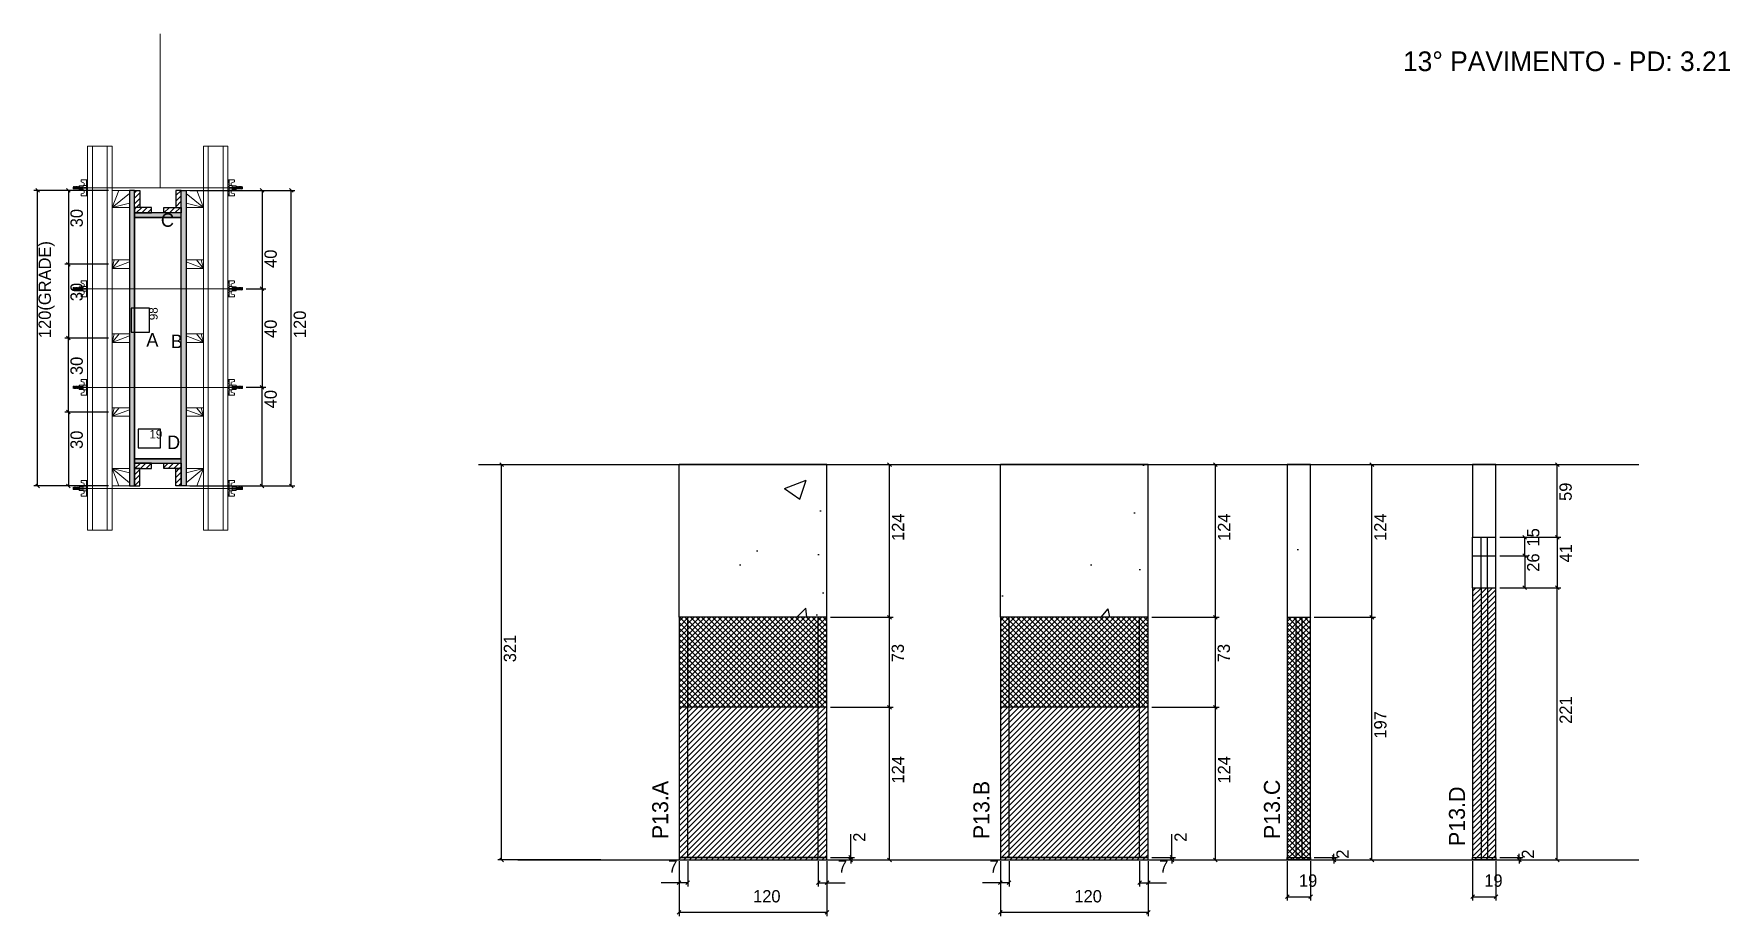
# Model space of a CAD drawing. Header units: metres. Extents: x 4483 to 5860, y 8696 to 9413.
import ezdxf

# ---------------------------------------------------------------- set-up
doc = ezdxf.new("R2010")
doc.units = ezdxf.units.M
for name, color, linetype in [('CHAPA', 7, 'Continuous'), ('COTA', 7, 'Continuous'), ('Hachura', 7, 'Continuous'), ('Madeira', 7, 'Continuous'), ('NIVEL 2° PAV.', 7, 'Continuous'), ('NOMENCLATURA', 7, 'Continuous'), ('Nível', 7, 'Continuous'), ('Painéis', 7, 'Continuous'), ('Perfil Metálico', 7, 'Continuous'), ('SARR_2.2x7', 7, 'Continuous'), ('SARRAFO', 7, 'Continuous'), ('Texto Seção', 7, 'Continuous'), ('TEXTO_GERAL', 7, 'Continuous')]:
    doc.layers.add(name, color=color, linetype=linetype)

msp = doc.modelspace()

# ---------------------------------------------------------------- texts
at = {"layer": 'COTA', "color": 241, "lineweight": 25}
for s, p in [('30', (4522.8, 9255.8)), ('120(GRADE)', (4496.9, 9165.8)), ('40', (4680.3, 9222.8)), ('30', (4522.8, 9195.8)), ('120', (4704, 9165.8)), ('40', (4680.3, 9165.9)), ('30', (4522.8, 9135.8)), ('40', (4680.3, 9108.8)), ('30', (4522.8, 9075.8))]:
    msp.add_text(s, height=10, rotation=90, dxfattribs=at).set_placement(p)
at = {"layer": 'COTA', "color": 1, "lineweight": 25}
msp.add_text('98', height=7, rotation=90, dxfattribs=at).set_placement((4583.6, 9180.4))
msp.add_text('19', height=7, dxfattribs=at).set_placement((4576.9, 9084.3))
at = {"layer": 'COTA', "color": 240, "lineweight": 25}
for s, p in [('59', (5731.7, 9033.6)), ('124', (5189.7, 9001.1)), ('124', (5454.4, 9001.1)), ('124', (5581.3, 9001.1)), ('73', (5189.5, 8902.6)), ('73', (5454.2, 8902.6)), ('221', (5731.8, 8852.6)), ('197', (5581.3, 8840.6)), ('124', (5189.7, 8804.1)), ('124', (5454.4, 8804.1)), ('2', (5158.3, 8756.8)), ('2', (5419.1, 8756.8)), ('2', (5550.6, 8743.1)), ('2', (5701.1, 8743.1))]:
    msp.add_text(s, height=10, rotation=90, dxfattribs=at).set_placement(p)
for s, p in [('7', (4998.2, 8731.7)), ('7', (5135.9, 8731.7)), ('7', (5259, 8731.7)), ('7', (5396.8, 8731.7)), ('120', (5067, 8707.6)), ('120', (5327.9, 8707.6)), ('19', (5510.2, 8720.3)), ('19', (5660.7, 8720.3))]:
    msp.add_text(s, height=10, dxfattribs=at).set_placement(p)
at = {"layer": 'NIVEL 2° PAV.', "color": 240, "lineweight": 25}
msp.add_text('321', height=10, rotation=90, dxfattribs=at).set_placement((4874.6, 8902.6))
at = {"layer": 'NOMENCLATURA', "color": 2, "lineweight": 25}
msp.add_text('13° PAVIMENTO - PD: 3.21', height=16, dxfattribs=at).set_placement((5594.7, 9382.6))
at = {"layer": 'Painéis', "color": 240, "lineweight": 25}
for s, p in [('15', (5705.4, 8996.6)), ('41', (5731.8, 8983.6)), ('26', (5705.4, 8976.1))]:
    msp.add_text(s, height=10, rotation=90, dxfattribs=at).set_placement(p)
at = {"layer": 'Texto Seção', "color": 7, "lineweight": 15}
for s, p in [('P13.A', (4998.1, 8758.9)), ('P13.B', (5258.9, 8758.9)), ('P13.C', (5494.8, 8759)), ('P13.D', (5645, 8753.4))]:
    msp.add_text(s, height=13, rotation=90, dxfattribs=at).set_placement(p)
at = {"layer": 'TEXTO_GERAL', "color": 7, "lineweight": 25}
for s, p in [('C', (4586.2, 9256.2)), ('A', (4574.4, 9158.9)), ('B', (4594.2, 9157.7)), ('D', (4591.2, 9075.7))]:
    msp.add_text(s, height=11, dxfattribs=at).set_placement(p)

# ---------------------------------------------------------------- hatches: boundary and pattern name
at = {"layer": 'COTA'}
h = msp.add_hatch(dxfattribs=at)
h.set_pattern_fill('AR-CONC')
h.paths.add_polyline_path([(5007, 9063.1), (5007, 8939.1), (5127, 8939.1), (5127, 9063.1), (5007, 9063.1)])
h = msp.add_hatch(dxfattribs=at)
h.set_pattern_fill('AR-CONC')
h.paths.add_polyline_path([(5267.9, 9063.1), (5267.9, 8939.1), (5387.9, 8939.1), (5387.9, 9063.1), (5267.9, 9063.1)])
h = msp.add_hatch(dxfattribs=at)
h.set_pattern_fill('AR-CONC')
h.paths.add_polyline_path([(5519.7, 8939.1), (5519.7, 9063.1), (5500.7, 9063.1), (5500.7, 8939.1), (5519.7, 8939.1)])
h = msp.add_hatch(dxfattribs=at)
h.set_pattern_fill('AR-CONC')
h.paths.add_polyline_path([(5670.2, 9004.1), (5670.2, 9063.1), (5651.2, 9063.1), (5651.2, 9004.1), (5670.2, 9004.1), (5670.2, 9004.1)])
at = {"layer": 'Hachura'}
h = msp.add_hatch(color=7, dxfattribs=at)
h.dxf.hatch_style = 1
h.paths.add_polyline_path([(4564.7, 9285.8), (4560.7, 9285.8), (4560.7, 9045.8), (4564.7, 9045.8), (4564.7, 9285.8)])
h = msp.add_hatch(color=7, dxfattribs=at)
h.dxf.hatch_style = 1
h.paths.add_polyline_path([(4564.7, 9285.8), (4560.7, 9285.8), (4560.7, 9045.8), (4564.7, 9045.8), (4564.7, 9285.8)])
h = msp.add_hatch(dxfattribs=at)
h.set_pattern_fill('ANSI31')
h.paths.add_polyline_path([(4564.7, 9271.8), (4569.1, 9271.8), (4569.1, 9285.8), (4564.7, 9285.8), (4564.7, 9271.8)])
h = msp.add_hatch(dxfattribs=at)
h.set_pattern_fill('ANSI31')
h.paths.add_polyline_path([(4602.7, 9271.8), (4598.3, 9271.8), (4598.3, 9285.8), (4602.7, 9285.8), (4602.7, 9271.8)])
h = msp.add_hatch(color=7, dxfattribs=at)
h.dxf.hatch_style = 1
h.paths.add_polyline_path([(4602.7, 9285.8), (4606.7, 9285.8), (4606.7, 9045.8), (4602.7, 9045.8), (4602.7, 9285.8)])
h = msp.add_hatch(color=7, dxfattribs=at)
h.dxf.hatch_style = 1
h.paths.add_polyline_path([(4602.7, 9285.8), (4606.7, 9285.8), (4606.7, 9045.8), (4602.7, 9045.8), (4602.7, 9285.8)])
h = msp.add_hatch(dxfattribs=at)
h.set_pattern_fill('ANSI31')
h.paths.add_polyline_path([(4564.7, 9267.4), (4564.7, 9271.8), (4578.7, 9271.8), (4578.7, 9267.4), (4564.7, 9267.4)])
h = msp.add_hatch(dxfattribs=at)
h.set_pattern_fill('ANSI31')
h.paths.add_polyline_path([(4602.7, 9267.4), (4602.7, 9271.8), (4588.7, 9271.8), (4588.7, 9267.4), (4602.7, 9267.4)])
h = msp.add_hatch(color=7, dxfattribs=at)
h.dxf.hatch_style = 1
h.paths.add_polyline_path([(4602.7, 9263.8), (4602.7, 9267.4), (4564.7, 9267.4), (4564.7, 9263.8), (4602.7, 9263.8)])
h = msp.add_hatch(color=7, dxfattribs=at)
h.dxf.hatch_style = 1
h.paths.add_polyline_path([(4602.7, 9263.8), (4602.7, 9267.4), (4564.7, 9267.4), (4564.7, 9263.8), (4602.7, 9263.8)])
h = msp.add_hatch(color=7, dxfattribs=at)
h.dxf.hatch_style = 1
h.paths.add_polyline_path([(4602.7, 9064.2), (4602.7, 9067.8), (4564.7, 9067.8), (4564.7, 9064.2), (4602.7, 9064.2)])
h = msp.add_hatch(color=7, dxfattribs=at)
h.dxf.hatch_style = 1
h.paths.add_polyline_path([(4602.7, 9064.2), (4602.7, 9067.8), (4564.7, 9067.8), (4564.7, 9064.2), (4602.7, 9064.2)])
h = msp.add_hatch(dxfattribs=at)
h.set_pattern_fill('ANSI31')
h.paths.add_polyline_path([(4564.7, 9059.8), (4564.7, 9064.2), (4578.7, 9064.2), (4578.7, 9059.8), (4564.7, 9059.8)])
h = msp.add_hatch(dxfattribs=at)
h.set_pattern_fill('ANSI31')
h.paths.add_polyline_path([(4602.7, 9059.8), (4602.7, 9064.2), (4588.7, 9064.2), (4588.7, 9059.8), (4602.7, 9059.8)])
h = msp.add_hatch(dxfattribs=at)
h.set_pattern_fill('ANSI31')
h.paths.add_polyline_path([(4564.7, 9059.8), (4569.1, 9059.8), (4569.1, 9045.8), (4564.7, 9045.8), (4564.7, 9059.8)])
h = msp.add_hatch(dxfattribs=at)
h.set_pattern_fill('ANSI31')
h.paths.add_polyline_path([(4602.7, 9059.8), (4598.3, 9059.8), (4598.3, 9045.8), (4602.7, 9045.8), (4602.7, 9059.8)])
h = msp.add_hatch(dxfattribs=at)
h.set_pattern_fill('ANSI31')
h.paths.add_polyline_path([(5670.2, 8963.1), (5651.2, 8963.1), (5651.2, 8742.1), (5670.2, 8742.1), (5670.2, 8963.1), (5670.2, 8963.1)])
h = msp.add_hatch(dxfattribs=at)
h.set_pattern_fill('ANSI37')
h.paths.add_polyline_path([(5007, 8939.1), (5007, 8866.1), (5127, 8866.1), (5127, 8939.1), (5007, 8939.1)])
h = msp.add_hatch(dxfattribs=at)
h.set_pattern_fill('ANSI37')
h.paths.add_polyline_path([(5267.9, 8939.1), (5267.9, 8866.1), (5387.9, 8866.1), (5387.9, 8939.1), (5267.9, 8939.1)])
h = msp.add_hatch(dxfattribs=at)
h.set_pattern_fill('ANSI37')
h.paths.add_polyline_path([(5519.7, 8742.1), (5519.7, 8939.1), (5500.7, 8939.1), (5500.7, 8742.1), (5519.7, 8742.1)])
h = msp.add_hatch(dxfattribs=at)
h.set_pattern_fill('ANSI31')
h.paths.add_polyline_path([(5127, 8866.1), (5007, 8866.1), (5007, 8742.1), (5127, 8742.1), (5127, 8866.1)])
h = msp.add_hatch(dxfattribs=at)
h.set_pattern_fill('ANSI31')
h.paths.add_polyline_path([(5387.9, 8866.1), (5267.9, 8866.1), (5267.9, 8742.1), (5387.9, 8742.1), (5387.9, 8866.1)])

# ---------------------------------------------------------------- linework, layer by layer
at = {"layer": 'CHAPA', "color": 1, "lineweight": 25}
for points in [[(4564.7, 9285.8), (4560.7, 9285.8), (4560.7, 9045.8), (4564.7, 9045.8)], [(4564.7, 9285.8), (4560.7, 9285.8), (4560.7, 9045.8), (4564.7, 9045.8)], [(4602.7, 9285.8), (4606.7, 9285.8), (4606.7, 9045.8), (4602.7, 9045.8)], [(4602.7, 9285.8), (4606.7, 9285.8), (4606.7, 9045.8), (4602.7, 9045.8)], [(4602.7, 9263.8), (4602.7, 9267.4), (4564.7, 9267.4), (4564.7, 9263.8)], [(4602.7, 9263.8), (4602.7, 9267.4), (4564.7, 9267.4), (4564.7, 9263.8)], [(4602.7, 9064.2), (4602.7, 9067.8), (4564.7, 9067.8), (4564.7, 9064.2)], [(4602.7, 9064.2), (4602.7, 9067.8), (4564.7, 9067.8), (4564.7, 9064.2)]]:
    msp.add_lwpolyline(points, close=True, dxfattribs=at)
at = {"layer": 'COTA', "color": 241, "lineweight": 25}
for p, q in [((4543.7, 9285.8), (4483.1, 9285.8)), ((4486.1, 9045.8), (4486.1, 9285.8)), ((4543.7, 9285.8), (4508.1, 9285.8)), ((4511.1, 9285.8), (4511.1, 9225.8)), ((4609.7, 9285.8), (4695.1, 9285.8)), ((4643.7, 9285.8), (4671.4, 9285.8)), ((4668.4, 9285.8), (4668.4, 9205.9)), ((4692.1, 9045.8), (4692.1, 9285.8)), ((4543.7, 9225.8), (4508.1, 9225.8)), ((4543.7, 9225.8), (4508.1, 9225.8)), ((4511.1, 9225.8), (4511.1, 9165.8)), ((4655.5, 9205.9), (4671.4, 9205.9)), ((4655.5, 9205.9), (4671.4, 9205.9)), ((4668.4, 9205.9), (4668.4, 9125.9)), ((4543.7, 9165.8), (4508.1, 9165.8)), ((4543.7, 9165.8), (4508.1, 9165.8)), ((4511.1, 9105.8), (4511.1, 9165.8)), ((4655.5, 9125.9), (4671.4, 9125.9)), ((4655.5, 9125.9), (4671.4, 9125.9)), ((4668.4, 9045.8), (4668.4, 9125.9)), ((4543.7, 9105.8), (4508.1, 9105.8)), ((4543.7, 9105.8), (4508.1, 9105.8)), ((4511.1, 9105.8), (4511.1, 9045.8)), ((5127, 9063.1), (5007, 9063.1)), ((5007, 8939.1), (5007, 9063.1)), ((5127, 8939.1), (5127, 9063.1)), ((5387.9, 9063.1), (5267.9, 9063.1)), ((5267.9, 8939.1), (5267.9, 9063.1)), ((5387.9, 8939.1), (5387.9, 9063.1)), ((4543.7, 9045.8), (4483.1, 9045.8)), ((4543.7, 9045.8), (4508.1, 9045.8)), ((4609.7, 9045.8), (4695.1, 9045.8)), ((4643.7, 9045.8), (4671.4, 9045.8))]:
    msp.add_line(p, q, dxfattribs=at)
at = {"layer": 'COTA', "color": 0, "lineweight": 25}
for p, q in [((4487.6, 9284.3), (4484.6, 9287.3)), ((4512.6, 9284.3), (4509.6, 9287.3)), ((4669.9, 9284.3), (4666.9, 9287.3)), ((4693.6, 9284.3), (4690.6, 9287.3)), ((4509.6, 9227.3), (4512.6, 9224.3)), ((4512.6, 9224.3), (4509.6, 9227.3)), ((4666.9, 9207.4), (4669.9, 9204.4)), ((4669.9, 9204.4), (4666.9, 9207.4)), ((4509.6, 9167.3), (4512.6, 9164.3)), ((4512.6, 9164.3), (4509.6, 9167.3)), ((4669.9, 9124.4), (4666.9, 9127.4)), ((4666.9, 9127.4), (4669.9, 9124.4)), ((4512.6, 9104.3), (4509.6, 9107.3)), ((4509.6, 9107.3), (4512.6, 9104.3)), ((5179.3, 9061.6), (5176.3, 9064.6)), ((5443.9, 9061.6), (5440.9, 9064.6)), ((5570.9, 9061.6), (5567.9, 9064.6)), ((5721.4, 9061.6), (5718.4, 9064.6)), ((4484.6, 9047.3), (4487.6, 9044.3)), ((4509.6, 9047.3), (4512.6, 9044.3)), ((4666.9, 9047.3), (4669.9, 9044.3)), ((4690.6, 9047.3), (4693.6, 9044.3)), ((5718.4, 9005.6), (5721.4, 9002.6)), ((5721.4, 8961.6), (5718.4, 8964.6)), ((5179.3, 8937.6), (5176.3, 8940.6)), ((5176.3, 8940.6), (5179.3, 8937.6)), ((5443.9, 8937.6), (5440.9, 8940.6)), ((5440.9, 8940.6), (5443.9, 8937.6)), ((5567.9, 8940.6), (5570.9, 8937.6)), ((5570.9, 8937.6), (5567.9, 8940.6)), ((5179.3, 8864.6), (5176.3, 8867.6)), ((5176.3, 8867.6), (5179.3, 8864.6)), ((5443.9, 8864.6), (5440.9, 8867.6)), ((5440.9, 8867.6), (5443.9, 8864.6)), ((5144.8, 8745.6), (5147.8, 8742.6)), ((5405.6, 8745.6), (5408.6, 8742.6)), ((5537.1, 8745.6), (5540.1, 8742.6)), ((5687.6, 8745.6), (5690.6, 8742.6)), ((5147.8, 8740.6), (5144.8, 8743.6)), ((5176.3, 8743.6), (5179.3, 8740.6)), ((5408.6, 8740.6), (5405.6, 8743.6)), ((5440.9, 8743.6), (5443.9, 8740.6)), ((5540.1, 8740.6), (5537.1, 8743.6)), ((5567.9, 8743.6), (5570.9, 8740.6)), ((5690.6, 8740.6), (5687.6, 8743.6)), ((5718.4, 8743.6), (5721.4, 8740.6)), ((5008.5, 8725.1), (5005.5, 8722.1)), ((5012.5, 8722.1), (5015.5, 8725.1)), ((5121.5, 8725.1), (5118.5, 8722.1)), ((5125.5, 8722.1), (5128.5, 8725.1)), ((5269.4, 8725.1), (5266.4, 8722.1)), ((5273.4, 8722.1), (5276.4, 8725.1)), ((5382.4, 8725.1), (5379.4, 8722.1)), ((5386.4, 8722.1), (5389.4, 8725.1)), ((5502.2, 8713.7), (5499.2, 8710.7)), ((5518.2, 8710.7), (5521.2, 8713.7)), ((5652.7, 8713.7), (5649.7, 8710.7)), ((5668.7, 8710.7), (5671.7, 8713.7)), ((5008.5, 8701), (5005.5, 8698)), ((5125.5, 8698), (5128.5, 8701)), ((5269.4, 8701), (5266.4, 8698)), ((5386.4, 8698), (5389.4, 8701))]:
    msp.add_line(p, q, dxfattribs=at)
at = {"layer": 'COTA', "color": 180, "lineweight": 25}
for p, q in [((4577.1, 9190), (4562.1, 9190)), ((4562.1, 9190), (4562.1, 9170.7)), ((4577.1, 9170.7), (4577.1, 9190)), ((4562.1, 9170.7), (4577.1, 9170.7)), ((4585.9, 9091.8), (4567.9, 9091.8)), ((4567.9, 9091.8), (4567.9, 9076.8)), ((4585.9, 9076.8), (4585.9, 9091.8)), ((4567.9, 9076.8), (4585.9, 9076.8))]:
    msp.add_line(p, q, dxfattribs=at)
at = {"layer": 'COTA', "color": 4, "lineweight": 25}
for p, q in [((5130, 9063.1), (5180.8, 9063.1)), ((5177.8, 8939.1), (5177.8, 9063.1)), ((5390.9, 9063.1), (5445.4, 9063.1)), ((5442.4, 8939.1), (5442.4, 9063.1)), ((5522.7, 9063.1), (5572.4, 9063.1)), ((5569.4, 8939.1), (5569.4, 9063.1)), ((5673.2, 9063.1), (5722.9, 9063.1)), ((5719.9, 9004.1), (5719.9, 9063.1)), ((5673.2, 9004.1), (5722.9, 9004.1)), ((5673.2, 8963.1), (5722.9, 8963.1)), ((5719.9, 8742.1), (5719.9, 8963.1)), ((5130, 8939.1), (5180.8, 8939.1)), ((5130, 8939.1), (5180.8, 8939.1)), ((5177.8, 8866.1), (5177.8, 8939.1)), ((5390.9, 8939.1), (5445.4, 8939.1)), ((5390.9, 8939.1), (5445.4, 8939.1)), ((5442.4, 8866.1), (5442.4, 8939.1)), ((5522.7, 8939.1), (5572.4, 8939.1)), ((5522.7, 8939.1), (5572.4, 8939.1)), ((5569.4, 8742.1), (5569.4, 8939.1)), ((5130, 8866.1), (5180.8, 8866.1)), ((5130, 8866.1), (5180.8, 8866.1)), ((5177.8, 8742.1), (5177.8, 8866.1)), ((5390.9, 8866.1), (5445.4, 8866.1)), ((5390.9, 8866.1), (5445.4, 8866.1)), ((5442.4, 8742.1), (5442.4, 8866.1)), ((5146.3, 8744.1), (5146.3, 8762.9)), ((5407.1, 8744.1), (5407.1, 8762.9)), ((5538.6, 8744.1), (5538.6, 8747.1)), ((5689.1, 8744.1), (5689.1, 8747.1)), ((5007, 8741.1), (5007, 8696.5)), ((5007, 8739.1), (5007, 8720.6)), ((5014, 8741.1), (5014, 8720.6)), ((5120, 8741.1), (5120, 8720.6)), ((5127, 8741.1), (5127, 8696.5)), ((5127, 8739.1), (5127, 8720.6)), ((5130, 8744.1), (5149.3, 8744.1)), ((5130, 8742.1), (5149.3, 8742.1)), ((5130, 8742.1), (5180.8, 8742.1)), ((5146.3, 8742.1), (5146.3, 8744.1)), ((5146.3, 8742.1), (5146.3, 8739.1)), ((5267.9, 8741.1), (5267.9, 8696.5)), ((5267.9, 8739.1), (5267.9, 8720.6)), ((5274.9, 8741.1), (5274.9, 8720.6)), ((5380.9, 8741.1), (5380.9, 8720.6)), ((5387.9, 8741.1), (5387.9, 8696.5)), ((5387.9, 8739.1), (5387.9, 8720.6)), ((5390.9, 8744.1), (5410.1, 8744.1)), ((5390.9, 8742.1), (5410.1, 8742.1)), ((5390.9, 8742.1), (5445.4, 8742.1)), ((5407.1, 8742.1), (5407.1, 8744.1)), ((5407.1, 8742.1), (5407.1, 8739.1)), ((5500.7, 8741.1), (5500.7, 8709.2)), ((5519.7, 8741.1), (5519.7, 8709.2)), ((5522.7, 8744.1), (5541.6, 8744.1)), ((5522.7, 8742.1), (5541.6, 8742.1)), ((5522.7, 8742.1), (5572.4, 8742.1)), ((5538.6, 8742.1), (5538.6, 8744.1)), ((5538.6, 8742.1), (5538.6, 8739.1)), ((5651.2, 8741.1), (5651.2, 8709.2)), ((5670.2, 8741.1), (5670.2, 8709.2)), ((5673.2, 8744.1), (5692.1, 8744.1)), ((5673.2, 8742.1), (5692.1, 8742.1)), ((5673.2, 8742.1), (5722.9, 8742.1)), ((5689.1, 8742.1), (5689.1, 8744.1)), ((5689.1, 8742.1), (5689.1, 8739.1)), ((5007, 8723.6), (4992.3, 8723.6)), ((5014, 8723.6), (5007, 8723.6)), ((5120, 8723.6), (5127, 8723.6)), ((5127, 8723.6), (5141.8, 8723.6)), ((5267.9, 8723.6), (5253.2, 8723.6)), ((5274.9, 8723.6), (5267.9, 8723.6)), ((5380.9, 8723.6), (5387.9, 8723.6)), ((5387.9, 8723.6), (5402.6, 8723.6)), ((5500.7, 8712.2), (5519.7, 8712.2)), ((5651.2, 8712.2), (5670.2, 8712.2)), ((5127, 8699.5), (5007, 8699.5)), ((5387.9, 8699.5), (5267.9, 8699.5))]:
    msp.add_line(p, q, dxfattribs=at)
at = {"layer": 'COTA', "color": 241, "lineweight": 25}
for points in [[(5519.7, 8939.1), (5519.7, 9063.1), (5500.7, 9063.1), (5500.7, 8939.1)], [(5670.2, 9004.1), (5670.2, 9063.1), (5651.2, 9063.1), (5651.2, 9004.1)]]:
    msp.add_lwpolyline(points, dxfattribs=at)
at = {"layer": 'Hachura', "color": 0, "lineweight": 9}
for p, q in [((4515.2, 9288.8), (4514.9, 9288.5)), ((4514.9, 9288.5), (4514.9, 9287.2)), ((4515.2, 9286.9), (4514.9, 9287.2)), ((4515.5, 9288.8), (4515.2, 9288.8)), ((4515.2, 9286.9), (4515.2, 9288.8)), ((4515.9, 9286.9), (4515.2, 9288.2)), ((4515.8, 9286.8), (4515.2, 9287.9)), ((4515.2, 9287.4), (4515.6, 9286.8)), ((4515.2, 9287.2), (4515.3, 9286.9)), ((4515.5, 9288.8), (4516.5, 9286.9)), ((4515.5, 9288.8), (4516.5, 9286.9)), ((4515.6, 9288.9), (4516.7, 9286.8)), ((4516.9, 9286.8), (4515.9, 9288.9)), ((4515.9, 9286.9), (4516.5, 9286.9)), ((4516.7, 9288.8), (4516.1, 9288.8)), ((4517, 9286.9), (4516.1, 9288.8)), ((4516.7, 9288.8), (4517.7, 9286.9)), ((4516.8, 9288.9), (4517.9, 9286.8)), ((4518.1, 9286.8), (4517, 9288.9)), ((4517.7, 9286.9), (4517, 9286.9)), ((4517.9, 9288.8), (4517.2, 9288.8)), ((4518.2, 9286.9), (4517.2, 9288.8)), ((4517.4, 9288.8), (4517.2, 9288.8)), ((4517.9, 9288.8), (4518.8, 9286.9)), ((4518, 9288.9), (4519, 9286.8)), ((4519.3, 9286.8), (4518.2, 9288.9)), ((4518.4, 9286.9), (4518.2, 9286.9)), ((4519, 9288.8), (4518.4, 9288.8)), ((4519.3, 9286.9), (4518.4, 9288.8)), ((4518.4, 9286.9), (4518.8, 9286.9)), ((4519, 9288.8), (4520, 9286.9)), ((4519.3, 9286.9), (4520, 9286.9)), ((4520, 9287.7), (4519.4, 9288.9)), ((4520, 9287.9), (4519.5, 9288.8)), ((4520, 9288.8), (4519.5, 9288.8)), ((4520, 9286.1), (4520, 9289.5)), ((4520, 9289.5), (4523.2, 9289.5)), ((4520, 9288.5), (4523.2, 9288.5)), ((4520, 9286.9), (4523.2, 9286.9)), ((4523.2, 9286.1), (4520, 9286.1)), ((4520.1, 9286.1), (4520.1, 9289.5)), ((4521.5, 9294.3), (4521.5, 9292.6)), ((4521.5, 9292.6), (4523.7, 9292)), ((4521.5, 9283), (4523.7, 9283.6)), ((4521.5, 9281.4), (4521.5, 9283)), ((4526.7, 9294.3), (4521.6, 9294.3)), ((4523.2, 9289.7), (4523.2, 9285.9)), ((4525.8, 9289.7), (4523.2, 9289.7)), ((4523.2, 9285.9), (4523.2, 9286.1)), ((4523.2, 9285.9), (4523.2, 9286.1)), ((4523.2, 9285.9), (4525.8, 9285.9)), ((4525.8, 9288.1), (4523.8, 9288.1)), ((4523.8, 9287.6), (4525.8, 9287.6)), ((4524, 9291.7), (4524, 9289.7)), ((4524, 9283.9), (4524, 9285.9)), ((4525.8, 9294.3), (4525.8, 9281.4)), ((4525.8, 9294.3), (4525.8, 9289.1)), ((4525.8, 9294.1), (4526.7, 9294.1)), ((4525.8, 9293.9), (4526.7, 9293.9)), ((4525.8, 9293.6), (4526.7, 9293.6)), ((4525.8, 9293.1), (4526.7, 9293.1)), ((4525.8, 9292.3), (4526.7, 9292.3)), ((4525.8, 9290.9), (4526.7, 9290.9)), ((4525.8, 9287.8), (4525.8, 9289.7)), ((4525.8, 9289.1), (4525.8, 9288.5)), ((4525.8, 9287.8), (4526.7, 9287.8)), ((4525.8, 9284.8), (4526.7, 9284.8)), ((4525.8, 9283.4), (4526.7, 9283.4)), ((4525.8, 9282.5), (4526.7, 9282.5)), ((4525.8, 9282), (4526.7, 9282)), ((4526.1, 9288.8), (4525.9, 9288.8)), ((4525.9, 9286.8), (4526.4, 9286.8)), ((4526.5, 9288.8), (4526.1, 9288.8)), ((4526.7, 9281.4), (4526.7, 9294.3)), ((4526.7, 9282.3), (4526.7, 9290.1)), ((4640.7, 9281.4), (4640.7, 9294.3)), ((4640.7, 9294.3), (4645.8, 9294.3)), ((4641.6, 9294.1), (4640.7, 9294.1)), ((4641.6, 9293.9), (4640.7, 9293.9)), ((4641.6, 9293.6), (4640.7, 9293.6)), ((4641.6, 9293.1), (4640.7, 9293.1)), ((4641.6, 9292.3), (4640.7, 9292.3)), ((4641.6, 9290.9), (4640.7, 9290.9)), ((4640.7, 9282.3), (4640.7, 9290.1)), ((4641.6, 9287.8), (4640.7, 9287.8)), ((4641.6, 9284.8), (4640.7, 9284.8)), ((4641.6, 9283.4), (4640.7, 9283.4)), ((4641.6, 9282.5), (4640.7, 9282.5)), ((4641.6, 9282), (4640.7, 9282)), ((4640.8, 9288.8), (4641.3, 9288.8)), ((4641.5, 9286.8), (4641, 9286.8)), ((4641.3, 9288.8), (4641.5, 9288.8)), ((4641.6, 9294.3), (4641.6, 9281.4)), ((4641.6, 9294.3), (4641.6, 9289.1)), ((4641.6, 9287.8), (4641.6, 9289.7)), ((4641.6, 9289.7), (4644.2, 9289.7)), ((4641.6, 9289.1), (4641.6, 9288.5)), ((4641.6, 9288.1), (4643.6, 9288.1)), ((4643.6, 9287.6), (4641.6, 9287.6)), ((4644.2, 9285.9), (4641.6, 9285.9)), ((4643.4, 9291.7), (4643.4, 9289.7)), ((4643.4, 9283.9), (4643.4, 9285.9)), ((4645.9, 9292.6), (4643.6, 9292)), ((4645.9, 9283), (4643.6, 9283.6)), ((4644.2, 9289.7), (4644.2, 9285.9)), ((4647.4, 9289.5), (4644.2, 9289.5)), ((4647.4, 9288.5), (4644.2, 9288.5)), ((4647.4, 9286.9), (4644.2, 9286.9)), ((4644.2, 9286.1), (4647.4, 9286.1)), ((4644.2, 9285.9), (4644.2, 9286.1)), ((4644.2, 9285.9), (4644.2, 9286.1)), ((4645.9, 9294.3), (4645.9, 9292.6)), ((4645.9, 9281.4), (4645.9, 9283)), ((4647.3, 9286.1), (4647.3, 9289.5)), ((4647.4, 9286.1), (4647.4, 9289.5)), ((4647.4, 9287.7), (4648, 9288.9)), ((4648.4, 9288.8), (4647.4, 9286.9)), ((4647.4, 9287.9), (4647.9, 9288.8)), ((4647.4, 9288.8), (4647.9, 9288.8)), ((4648, 9286.9), (4647.4, 9286.9)), ((4648, 9286.9), (4649, 9288.8)), ((4648.1, 9286.8), (4649.2, 9288.9)), ((4649.4, 9288.9), (4648.4, 9286.8)), ((4648.4, 9288.8), (4649, 9288.8)), ((4649.5, 9288.8), (4648.6, 9286.9)), ((4649, 9286.9), (4648.6, 9286.9)), ((4649, 9286.9), (4649.2, 9286.9)), ((4649.2, 9286.9), (4650.2, 9288.8)), ((4649.3, 9286.8), (4650.4, 9288.9)), ((4650.6, 9288.9), (4649.5, 9286.8)), ((4649.5, 9288.8), (4650.2, 9288.8)), ((4650.7, 9288.8), (4649.7, 9286.9)), ((4649.7, 9286.9), (4650.4, 9286.9)), ((4650, 9288.8), (4650.2, 9288.8)), ((4650.4, 9286.8), (4651.5, 9288.9)), ((4650.4, 9286.9), (4651.3, 9288.8)), ((4651.8, 9288.9), (4650.7, 9286.8)), ((4650.7, 9288.8), (4651.3, 9288.8)), ((4651.9, 9288.8), (4650.9, 9286.9)), ((4651.9, 9288.8), (4650.9, 9286.9)), ((4651.5, 9286.9), (4650.9, 9286.9)), ((4651.5, 9286.9), (4652.2, 9288.2)), ((4651.6, 9286.8), (4652.2, 9287.9)), ((4652.2, 9287.4), (4651.8, 9286.8)), ((4651.9, 9288.8), (4652.2, 9288.8)), ((4652.2, 9287.2), (4652, 9286.9)), ((4652.2, 9288.8), (4652.5, 9288.5)), ((4652.2, 9286.9), (4652.2, 9288.8)), ((4652.2, 9286.9), (4652.5, 9287.2)), ((4652.5, 9288.5), (4652.5, 9287.2)), ((4525.8, 9281.4), (4521.5, 9281.4)), ((4525.8, 9281.7), (4526.7, 9281.7)), ((4525.8, 9281.5), (4526.7, 9281.5)), ((4525.8, 9281.4), (4526.7, 9281.4)), ((4641.6, 9281.7), (4640.7, 9281.7)), ((4641.6, 9281.5), (4640.7, 9281.5)), ((4641.6, 9281.4), (4640.7, 9281.4)), ((4641.6, 9281.4), (4645.9, 9281.4)), ((4515.2, 9206.8), (4514.9, 9206.5)), ((4514.9, 9206.5), (4514.9, 9205.2)), ((4515.2, 9204.9), (4514.9, 9205.2)), ((4515.5, 9206.8), (4515.2, 9206.8)), ((4515.2, 9204.9), (4515.2, 9206.8)), ((4515.9, 9204.9), (4515.2, 9206.2)), ((4515.8, 9204.8), (4515.2, 9205.9)), ((4515.2, 9205.4), (4515.6, 9204.8)), ((4515.2, 9205.2), (4515.3, 9204.9)), ((4515.5, 9206.8), (4516.5, 9204.9)), ((4515.5, 9206.8), (4516.5, 9204.9)), ((4515.6, 9206.9), (4516.7, 9204.8)), ((4516.9, 9204.8), (4515.9, 9206.9)), ((4515.9, 9204.9), (4516.5, 9204.9)), ((4516.7, 9206.8), (4516.1, 9206.8)), ((4517, 9204.9), (4516.1, 9206.8)), ((4516.7, 9206.8), (4517.7, 9204.9)), ((4516.8, 9206.9), (4517.9, 9204.8)), ((4518.1, 9204.8), (4517, 9206.9)), ((4517.7, 9204.9), (4517, 9204.9)), ((4517.9, 9206.8), (4517.2, 9206.8)), ((4518.2, 9204.9), (4517.2, 9206.8)), ((4517.4, 9206.8), (4517.2, 9206.8)), ((4517.9, 9206.8), (4518.8, 9204.9)), ((4518, 9206.9), (4519, 9204.8)), ((4519.3, 9204.8), (4518.2, 9206.9)), ((4518.4, 9204.9), (4518.2, 9204.9)), ((4519, 9206.8), (4518.4, 9206.8)), ((4519.3, 9204.9), (4518.4, 9206.8)), ((4518.4, 9204.9), (4518.8, 9204.9)), ((4519, 9206.8), (4520, 9204.9)), ((4519.3, 9204.9), (4520, 9204.9)), ((4520, 9205.7), (4519.4, 9206.9)), ((4520, 9205.9), (4519.5, 9206.8)), ((4520, 9206.8), (4519.5, 9206.8)), ((4520, 9204.1), (4520, 9207.5)), ((4520, 9207.5), (4523.2, 9207.5)), ((4520, 9206.5), (4523.2, 9206.5)), ((4520, 9204.9), (4523.2, 9204.9)), ((4523.2, 9204.1), (4520, 9204.1)), ((4520.1, 9204.1), (4520.1, 9207.5)), ((4521.5, 9212.3), (4521.5, 9210.6)), ((4521.5, 9210.6), (4523.7, 9210)), ((4521.5, 9201), (4523.7, 9201.6)), ((4521.5, 9199.4), (4521.5, 9201)), ((4525.8, 9199.4), (4521.5, 9199.4)), ((4526.7, 9212.3), (4521.6, 9212.3)), ((4523.2, 9207.7), (4523.2, 9203.9)), ((4525.8, 9207.7), (4523.2, 9207.7)), ((4523.2, 9203.9), (4523.2, 9204.1)), ((4523.2, 9203.9), (4523.2, 9204.1)), ((4523.2, 9203.9), (4525.8, 9203.9)), ((4525.8, 9206.1), (4523.8, 9206.1)), ((4523.8, 9205.6), (4525.8, 9205.6)), ((4524, 9209.7), (4524, 9207.7)), ((4524, 9201.9), (4524, 9203.9)), ((4525.8, 9212.3), (4525.8, 9199.4)), ((4525.8, 9212.3), (4525.8, 9207.1)), ((4525.8, 9212.1), (4526.7, 9212.1)), ((4525.8, 9211.9), (4526.7, 9211.9)), ((4525.8, 9211.6), (4526.7, 9211.6)), ((4525.8, 9211.1), (4526.7, 9211.1)), ((4525.8, 9210.3), (4526.7, 9210.3)), ((4525.8, 9208.9), (4526.7, 9208.9)), ((4525.8, 9205.8), (4525.8, 9207.7)), ((4525.8, 9207.1), (4525.8, 9206.5)), ((4525.8, 9205.8), (4526.7, 9205.8)), ((4525.8, 9202.8), (4526.7, 9202.8)), ((4525.8, 9201.4), (4526.7, 9201.4)), ((4525.8, 9200.5), (4526.7, 9200.5)), ((4525.8, 9200), (4526.7, 9200)), ((4525.8, 9199.7), (4526.7, 9199.7)), ((4525.8, 9199.5), (4526.7, 9199.5)), ((4525.8, 9199.4), (4526.7, 9199.4)), ((4526.1, 9206.8), (4525.9, 9206.8)), ((4525.9, 9204.8), (4526.4, 9204.8)), ((4526.5, 9206.8), (4526.1, 9206.8)), ((4526.7, 9199.4), (4526.7, 9212.3)), ((4526.7, 9200.3), (4526.7, 9208.1)), ((4640.7, 9199.4), (4640.7, 9212.3)), ((4640.7, 9212.3), (4645.8, 9212.3)), ((4641.6, 9212.1), (4640.7, 9212.1)), ((4641.6, 9211.9), (4640.7, 9211.9)), ((4641.6, 9211.6), (4640.7, 9211.6)), ((4641.6, 9211.1), (4640.7, 9211.1)), ((4641.6, 9210.3), (4640.7, 9210.3)), ((4641.6, 9208.9), (4640.7, 9208.9)), ((4640.7, 9200.3), (4640.7, 9208.1)), ((4641.6, 9205.8), (4640.7, 9205.8)), ((4641.6, 9202.8), (4640.7, 9202.8)), ((4641.6, 9201.4), (4640.7, 9201.4)), ((4641.6, 9200.5), (4640.7, 9200.5)), ((4641.6, 9200), (4640.7, 9200)), ((4641.6, 9199.7), (4640.7, 9199.7)), ((4641.6, 9199.5), (4640.7, 9199.5)), ((4641.6, 9199.4), (4640.7, 9199.4)), ((4640.8, 9206.8), (4641.3, 9206.8)), ((4641.5, 9204.8), (4641, 9204.8)), ((4641.3, 9206.8), (4641.5, 9206.8)), ((4641.6, 9212.3), (4641.6, 9199.4)), ((4641.6, 9212.3), (4641.6, 9207.1)), ((4641.6, 9205.8), (4641.6, 9207.7)), ((4641.6, 9207.7), (4644.2, 9207.7)), ((4641.6, 9207.1), (4641.6, 9206.5)), ((4641.6, 9206.1), (4643.6, 9206.1)), ((4643.6, 9205.6), (4641.6, 9205.6)), ((4644.2, 9203.9), (4641.6, 9203.9)), ((4641.6, 9199.4), (4645.9, 9199.4)), ((4643.4, 9209.7), (4643.4, 9207.7)), ((4643.4, 9201.9), (4643.4, 9203.9)), ((4645.9, 9210.6), (4643.6, 9210)), ((4645.9, 9201), (4643.6, 9201.6)), ((4644.2, 9207.7), (4644.2, 9203.9)), ((4647.4, 9207.5), (4644.2, 9207.5)), ((4647.4, 9206.5), (4644.2, 9206.5)), ((4647.4, 9204.9), (4644.2, 9204.9)), ((4644.2, 9204.1), (4647.4, 9204.1)), ((4644.2, 9203.9), (4644.2, 9204.1)), ((4644.2, 9203.9), (4644.2, 9204.1)), ((4645.9, 9212.3), (4645.9, 9210.6)), ((4645.9, 9199.4), (4645.9, 9201)), ((4647.3, 9204.1), (4647.3, 9207.5)), ((4647.4, 9204.1), (4647.4, 9207.5)), ((4647.4, 9205.7), (4648, 9206.9)), ((4648.4, 9206.8), (4647.4, 9204.9)), ((4647.4, 9205.9), (4647.9, 9206.8)), ((4647.4, 9206.8), (4647.9, 9206.8)), ((4648, 9204.9), (4647.4, 9204.9)), ((4648, 9204.9), (4649, 9206.8)), ((4648.1, 9204.8), (4649.2, 9206.9)), ((4649.4, 9206.9), (4648.4, 9204.8)), ((4648.4, 9206.8), (4649, 9206.8)), ((4649.5, 9206.8), (4648.6, 9204.9)), ((4649, 9204.9), (4648.6, 9204.9)), ((4649, 9204.9), (4649.2, 9204.9)), ((4649.2, 9204.9), (4650.2, 9206.8)), ((4649.3, 9204.8), (4650.4, 9206.9)), ((4650.6, 9206.9), (4649.5, 9204.8)), ((4649.5, 9206.8), (4650.2, 9206.8)), ((4650.7, 9206.8), (4649.7, 9204.9)), ((4649.7, 9204.9), (4650.4, 9204.9)), ((4650, 9206.8), (4650.2, 9206.8)), ((4650.4, 9204.8), (4651.5, 9206.9)), ((4650.4, 9204.9), (4651.3, 9206.8)), ((4651.8, 9206.9), (4650.7, 9204.8)), ((4650.7, 9206.8), (4651.3, 9206.8)), ((4651.9, 9206.8), (4650.9, 9204.9)), ((4651.9, 9206.8), (4650.9, 9204.9)), ((4651.5, 9204.9), (4650.9, 9204.9)), ((4651.5, 9204.9), (4652.2, 9206.2)), ((4651.6, 9204.8), (4652.2, 9205.9)), ((4652.2, 9205.4), (4651.8, 9204.8)), ((4651.9, 9206.8), (4652.2, 9206.8)), ((4652.2, 9205.2), (4652, 9204.9)), ((4652.2, 9206.8), (4652.5, 9206.5)), ((4652.2, 9204.9), (4652.2, 9206.8)), ((4652.2, 9204.9), (4652.5, 9205.2)), ((4652.5, 9206.5), (4652.5, 9205.2)), ((4521.5, 9132.3), (4521.5, 9130.6)), ((4521.5, 9130.6), (4523.7, 9130)), ((4526.7, 9132.3), (4521.6, 9132.3)), ((4525.8, 9132.3), (4525.8, 9119.4)), ((4525.8, 9132.3), (4525.8, 9127.1)), ((4525.8, 9132.1), (4526.7, 9132.1)), ((4525.8, 9131.9), (4526.7, 9131.9)), ((4525.8, 9131.6), (4526.7, 9131.6)), ((4525.8, 9131.1), (4526.7, 9131.1)), ((4526.7, 9119.4), (4526.7, 9132.3)), ((4640.7, 9119.4), (4640.7, 9132.3)), ((4640.7, 9132.3), (4645.8, 9132.3)), ((4641.6, 9132.1), (4640.7, 9132.1)), ((4641.6, 9131.9), (4640.7, 9131.9)), ((4641.6, 9131.6), (4640.7, 9131.6)), ((4641.6, 9131.1), (4640.7, 9131.1)), ((4641.6, 9132.3), (4641.6, 9119.4)), ((4641.6, 9132.3), (4641.6, 9127.1)), ((4645.9, 9130.6), (4643.6, 9130)), ((4645.9, 9132.3), (4645.9, 9130.6)), ((4515.2, 9126.8), (4514.9, 9126.5)), ((4514.9, 9126.5), (4514.9, 9125.2)), ((4515.2, 9124.9), (4514.9, 9125.2)), ((4515.5, 9126.8), (4515.2, 9126.8)), ((4515.2, 9124.9), (4515.2, 9126.8)), ((4515.9, 9124.9), (4515.2, 9126.2)), ((4515.8, 9124.8), (4515.2, 9125.9)), ((4515.2, 9125.4), (4515.6, 9124.8)), ((4515.2, 9125.2), (4515.3, 9124.9)), ((4515.5, 9126.8), (4516.5, 9124.9)), ((4515.5, 9126.8), (4516.5, 9124.9)), ((4515.6, 9126.9), (4516.7, 9124.8)), ((4516.9, 9124.8), (4515.9, 9126.9)), ((4515.9, 9124.9), (4516.5, 9124.9)), ((4516.7, 9126.8), (4516.1, 9126.8)), ((4517, 9124.9), (4516.1, 9126.8)), ((4516.7, 9126.8), (4517.7, 9124.9)), ((4516.8, 9126.9), (4517.9, 9124.8)), ((4518.1, 9124.8), (4517, 9126.9)), ((4517.7, 9124.9), (4517, 9124.9)), ((4517.9, 9126.8), (4517.2, 9126.8)), ((4518.2, 9124.9), (4517.2, 9126.8)), ((4517.4, 9126.8), (4517.2, 9126.8)), ((4517.9, 9126.8), (4518.8, 9124.9)), ((4518, 9126.9), (4519, 9124.8)), ((4519.3, 9124.8), (4518.2, 9126.9)), ((4518.4, 9124.9), (4518.2, 9124.9)), ((4519, 9126.8), (4518.4, 9126.8)), ((4519.3, 9124.9), (4518.4, 9126.8)), ((4518.4, 9124.9), (4518.8, 9124.9)), ((4519, 9126.8), (4520, 9124.9)), ((4519.3, 9124.9), (4520, 9124.9)), ((4520, 9125.7), (4519.4, 9126.9)), ((4520, 9125.9), (4519.5, 9126.8)), ((4520, 9126.8), (4519.5, 9126.8)), ((4520, 9124.1), (4520, 9127.5)), ((4520, 9127.5), (4523.2, 9127.5)), ((4520, 9126.5), (4523.2, 9126.5)), ((4520, 9124.9), (4523.2, 9124.9)), ((4523.2, 9124.1), (4520, 9124.1)), ((4520.1, 9124.1), (4520.1, 9127.5)), ((4521.5, 9121), (4523.7, 9121.6)), ((4521.5, 9119.4), (4521.5, 9121)), ((4525.8, 9119.4), (4521.5, 9119.4)), ((4523.2, 9127.7), (4523.2, 9123.9)), ((4525.8, 9127.7), (4523.2, 9127.7)), ((4523.2, 9123.9), (4523.2, 9124.1)), ((4523.2, 9123.9), (4523.2, 9124.1)), ((4523.2, 9123.9), (4525.8, 9123.9)), ((4525.8, 9126.1), (4523.8, 9126.1)), ((4523.8, 9125.6), (4525.8, 9125.6)), ((4524, 9129.7), (4524, 9127.7)), ((4524, 9121.9), (4524, 9123.9)), ((4525.8, 9130.3), (4526.7, 9130.3)), ((4525.8, 9128.9), (4526.7, 9128.9)), ((4525.8, 9125.8), (4525.8, 9127.7)), ((4525.8, 9127.1), (4525.8, 9126.5)), ((4525.8, 9125.8), (4526.7, 9125.8)), ((4525.8, 9122.8), (4526.7, 9122.8)), ((4525.8, 9121.4), (4526.7, 9121.4)), ((4525.8, 9120.5), (4526.7, 9120.5)), ((4525.8, 9120), (4526.7, 9120)), ((4525.8, 9119.7), (4526.7, 9119.7)), ((4525.8, 9119.5), (4526.7, 9119.5)), ((4525.8, 9119.4), (4526.7, 9119.4)), ((4526.1, 9126.8), (4525.9, 9126.8)), ((4525.9, 9124.8), (4526.4, 9124.8)), ((4526.5, 9126.8), (4526.1, 9126.8)), ((4526.7, 9120.3), (4526.7, 9128.1)), ((4641.6, 9130.3), (4640.7, 9130.3)), ((4641.6, 9128.9), (4640.7, 9128.9)), ((4640.7, 9120.3), (4640.7, 9128.1)), ((4641.6, 9125.8), (4640.7, 9125.8)), ((4641.6, 9122.8), (4640.7, 9122.8)), ((4641.6, 9121.4), (4640.7, 9121.4)), ((4641.6, 9120.5), (4640.7, 9120.5)), ((4641.6, 9120), (4640.7, 9120)), ((4641.6, 9119.7), (4640.7, 9119.7)), ((4641.6, 9119.5), (4640.7, 9119.5)), ((4641.6, 9119.4), (4640.7, 9119.4)), ((4640.8, 9126.8), (4641.3, 9126.8)), ((4641.5, 9124.8), (4641, 9124.8)), ((4641.3, 9126.8), (4641.5, 9126.8)), ((4641.6, 9125.8), (4641.6, 9127.7)), ((4641.6, 9127.7), (4644.2, 9127.7)), ((4641.6, 9127.1), (4641.6, 9126.5)), ((4641.6, 9126.1), (4643.6, 9126.1)), ((4643.6, 9125.6), (4641.6, 9125.6)), ((4644.2, 9123.9), (4641.6, 9123.9)), ((4641.6, 9119.4), (4645.9, 9119.4)), ((4643.4, 9129.7), (4643.4, 9127.7)), ((4643.4, 9121.9), (4643.4, 9123.9)), ((4645.9, 9121), (4643.6, 9121.6)), ((4644.2, 9127.7), (4644.2, 9123.9)), ((4647.4, 9127.5), (4644.2, 9127.5)), ((4647.4, 9126.5), (4644.2, 9126.5)), ((4647.4, 9124.9), (4644.2, 9124.9)), ((4644.2, 9124.1), (4647.4, 9124.1)), ((4644.2, 9123.9), (4644.2, 9124.1)), ((4644.2, 9123.9), (4644.2, 9124.1)), ((4645.9, 9119.4), (4645.9, 9121)), ((4647.3, 9124.1), (4647.3, 9127.5)), ((4647.4, 9124.1), (4647.4, 9127.5)), ((4647.4, 9125.7), (4648, 9126.9)), ((4648.4, 9126.8), (4647.4, 9124.9)), ((4647.4, 9125.9), (4647.9, 9126.8)), ((4647.4, 9126.8), (4647.9, 9126.8)), ((4648, 9124.9), (4647.4, 9124.9)), ((4648, 9124.9), (4649, 9126.8)), ((4648.1, 9124.8), (4649.2, 9126.9)), ((4649.4, 9126.9), (4648.4, 9124.8)), ((4648.4, 9126.8), (4649, 9126.8)), ((4649.5, 9126.8), (4648.6, 9124.9)), ((4649, 9124.9), (4648.6, 9124.9)), ((4649, 9124.9), (4649.2, 9124.9)), ((4649.2, 9124.9), (4650.2, 9126.8)), ((4649.3, 9124.8), (4650.4, 9126.9)), ((4650.6, 9126.9), (4649.5, 9124.8)), ((4649.5, 9126.8), (4650.2, 9126.8)), ((4650.7, 9126.8), (4649.7, 9124.9)), ((4649.7, 9124.9), (4650.4, 9124.9)), ((4650, 9126.8), (4650.2, 9126.8)), ((4650.4, 9124.8), (4651.5, 9126.9)), ((4650.4, 9124.9), (4651.3, 9126.8)), ((4651.8, 9126.9), (4650.7, 9124.8)), ((4650.7, 9126.8), (4651.3, 9126.8)), ((4651.9, 9126.8), (4650.9, 9124.9)), ((4651.9, 9126.8), (4650.9, 9124.9)), ((4651.5, 9124.9), (4650.9, 9124.9)), ((4651.5, 9124.9), (4652.2, 9126.2)), ((4651.6, 9124.8), (4652.2, 9125.9)), ((4652.2, 9125.4), (4651.8, 9124.8)), ((4651.9, 9126.8), (4652.2, 9126.8)), ((4652.2, 9125.2), (4652, 9124.9)), ((4652.2, 9126.8), (4652.5, 9126.5)), ((4652.2, 9124.9), (4652.2, 9126.8)), ((4652.2, 9124.9), (4652.5, 9125.2)), ((4652.5, 9126.5), (4652.5, 9125.2)), ((4525.8, 9050.3), (4521.5, 9050.3)), ((4521.5, 9050.3), (4521.5, 9048.6)), ((4521.5, 9048.6), (4523.7, 9048)), ((4525.8, 9037.4), (4525.8, 9050.3)), ((4525.8, 9050.3), (4526.7, 9050.3)), ((4525.8, 9050.1), (4526.7, 9050.1)), ((4525.8, 9049.9), (4526.7, 9049.9)), ((4525.8, 9049.6), (4526.7, 9049.6)), ((4525.8, 9049.1), (4526.7, 9049.1)), ((4525.8, 9048.3), (4526.7, 9048.3)), ((4526.7, 9050.3), (4526.7, 9037.4)), ((4526.7, 9049.3), (4526.7, 9041.5)), ((4640.7, 9050.3), (4640.7, 9037.4)), ((4641.6, 9050.3), (4640.7, 9050.3)), ((4641.6, 9050.1), (4640.7, 9050.1)), ((4641.6, 9049.9), (4640.7, 9049.9)), ((4641.6, 9049.6), (4640.7, 9049.6)), ((4640.7, 9049.3), (4640.7, 9041.5)), ((4641.6, 9049.1), (4640.7, 9049.1)), ((4641.6, 9048.3), (4640.7, 9048.3)), ((4641.6, 9037.4), (4641.6, 9050.3)), ((4641.6, 9050.3), (4645.9, 9050.3)), ((4645.9, 9048.6), (4643.6, 9048)), ((4645.9, 9050.3), (4645.9, 9048.6)), ((4515.2, 9044.7), (4514.9, 9044.4)), ((4514.9, 9043.1), (4514.9, 9044.4)), ((4515.2, 9042.8), (4514.9, 9043.1)), ((4515.2, 9044.2), (4515.6, 9044.9)), ((4515.8, 9044.8), (4515.2, 9043.7)), ((4515.2, 9044.5), (4515.3, 9044.7)), ((4515.9, 9044.7), (4515.2, 9043.4)), ((4515.2, 9044.7), (4515.2, 9042.8)), ((4515.5, 9042.8), (4515.2, 9042.8)), ((4515.5, 9042.8), (4516.5, 9044.7)), ((4515.5, 9042.8), (4516.5, 9044.7)), ((4515.6, 9042.7), (4516.7, 9044.9)), ((4516.9, 9044.8), (4515.9, 9042.7)), ((4515.9, 9044.7), (4516.5, 9044.7)), ((4517, 9044.7), (4516.1, 9042.8)), ((4516.7, 9042.8), (4516.1, 9042.8)), ((4516.7, 9042.8), (4517.7, 9044.7)), ((4516.8, 9042.7), (4517.9, 9044.9)), ((4518.1, 9044.8), (4517, 9042.7)), ((4517.7, 9044.7), (4517, 9044.7)), ((4518.2, 9044.7), (4517.2, 9042.8)), ((4517.9, 9042.8), (4517.2, 9042.8)), ((4517.4, 9042.8), (4517.2, 9042.8)), ((4517.9, 9042.8), (4518.8, 9044.7)), ((4518, 9042.7), (4519, 9044.9)), ((4519.3, 9044.8), (4518.2, 9042.7)), ((4518.4, 9044.7), (4518.2, 9044.7)), ((4518.4, 9044.7), (4518.8, 9044.7)), ((4519.3, 9044.7), (4518.4, 9042.8)), ((4519, 9042.8), (4518.4, 9042.8)), ((4519, 9042.8), (4520, 9044.7)), ((4519.3, 9044.7), (4520, 9044.7)), ((4520, 9043.9), (4519.4, 9042.7)), ((4520, 9043.7), (4519.5, 9042.8)), ((4520, 9042.8), (4519.5, 9042.8)), ((4520, 9045.5), (4520, 9042.1)), ((4523.2, 9045.5), (4520, 9045.5)), ((4520, 9044.7), (4523.2, 9044.7)), ((4520, 9043.2), (4523.2, 9043.2)), ((4520, 9042.1), (4523.2, 9042.1)), ((4520.1, 9045.5), (4520.1, 9042.1)), ((4521.5, 9039), (4523.7, 9039.6)), ((4521.5, 9037.4), (4521.5, 9039)), ((4526.7, 9037.4), (4521.6, 9037.4)), ((4523.2, 9041.9), (4523.2, 9045.7)), ((4523.2, 9045.7), (4525.8, 9045.7)), ((4523.2, 9045.7), (4523.2, 9045.5)), ((4523.2, 9045.7), (4523.2, 9045.5)), ((4525.8, 9041.9), (4523.2, 9041.9)), ((4523.8, 9044), (4525.8, 9044)), ((4525.8, 9043.5), (4523.8, 9043.5)), ((4524, 9047.7), (4524, 9045.7)), ((4524, 9039.9), (4524, 9041.9)), ((4525.8, 9046.8), (4526.7, 9046.8)), ((4525.8, 9043.8), (4525.8, 9041.9)), ((4525.8, 9043.8), (4526.7, 9043.8)), ((4525.8, 9042.5), (4525.8, 9043.2)), ((4525.8, 9037.4), (4525.8, 9042.5)), ((4525.8, 9040.8), (4526.7, 9040.8)), ((4525.8, 9039.4), (4526.7, 9039.4)), ((4525.8, 9038.5), (4526.7, 9038.5)), ((4525.8, 9038), (4526.7, 9038)), ((4525.8, 9037.7), (4526.7, 9037.7)), ((4525.8, 9037.5), (4526.7, 9037.5)), ((4525.9, 9044.8), (4526.4, 9044.8)), ((4526.1, 9042.8), (4525.9, 9042.8)), ((4526.5, 9042.8), (4526.1, 9042.8)), ((4641.6, 9046.8), (4640.7, 9046.8)), ((4641.6, 9043.8), (4640.7, 9043.8)), ((4641.6, 9040.8), (4640.7, 9040.8)), ((4641.6, 9039.4), (4640.7, 9039.4)), ((4641.6, 9038.5), (4640.7, 9038.5)), ((4641.6, 9038), (4640.7, 9038)), ((4641.6, 9037.7), (4640.7, 9037.7)), ((4641.6, 9037.5), (4640.7, 9037.5)), ((4640.7, 9037.4), (4645.8, 9037.4)), ((4640.8, 9042.8), (4641.3, 9042.8)), ((4641.5, 9044.8), (4641, 9044.8)), ((4641.3, 9042.8), (4641.5, 9042.8)), ((4644.2, 9045.7), (4641.6, 9045.7)), ((4643.6, 9044), (4641.6, 9044)), ((4641.6, 9043.8), (4641.6, 9041.9)), ((4641.6, 9043.5), (4643.6, 9043.5)), ((4641.6, 9042.5), (4641.6, 9043.2)), ((4641.6, 9037.4), (4641.6, 9042.5)), ((4641.6, 9041.9), (4644.2, 9041.9)), ((4643.4, 9047.7), (4643.4, 9045.7)), ((4643.4, 9039.9), (4643.4, 9041.9)), ((4645.9, 9039), (4643.6, 9039.6)), ((4644.2, 9041.9), (4644.2, 9045.7)), ((4644.2, 9045.7), (4644.2, 9045.5)), ((4644.2, 9045.7), (4644.2, 9045.5)), ((4644.2, 9045.5), (4647.4, 9045.5)), ((4647.4, 9044.7), (4644.2, 9044.7)), ((4647.4, 9043.2), (4644.2, 9043.2)), ((4647.4, 9042.1), (4644.2, 9042.1)), ((4645.9, 9037.4), (4645.9, 9039)), ((4647.3, 9045.5), (4647.3, 9042.1)), ((4647.4, 9045.5), (4647.4, 9042.1)), ((4648, 9044.7), (4647.4, 9044.7)), ((4648.4, 9042.8), (4647.4, 9044.7)), ((4647.4, 9043.9), (4648, 9042.7)), ((4647.4, 9043.7), (4647.9, 9042.8)), ((4647.4, 9042.8), (4647.9, 9042.8)), ((4648, 9044.7), (4649, 9042.8)), ((4648.1, 9044.8), (4649.2, 9042.7)), ((4649.4, 9042.7), (4648.4, 9044.9)), ((4648.4, 9042.8), (4649, 9042.8)), ((4649, 9044.7), (4648.6, 9044.7)), ((4649.5, 9042.8), (4648.6, 9044.7)), ((4649, 9044.7), (4649.2, 9044.7)), ((4649.2, 9044.7), (4650.2, 9042.8)), ((4649.3, 9044.8), (4650.4, 9042.7)), ((4650.6, 9042.7), (4649.5, 9044.9)), ((4649.5, 9042.8), (4650.2, 9042.8)), ((4649.7, 9044.7), (4650.4, 9044.7)), ((4650.7, 9042.8), (4649.7, 9044.7)), ((4650, 9042.8), (4650.2, 9042.8)), ((4650.4, 9044.8), (4651.5, 9042.7)), ((4650.4, 9044.7), (4651.3, 9042.8)), ((4651.8, 9042.7), (4650.7, 9044.9)), ((4650.7, 9042.8), (4651.3, 9042.8)), ((4651.9, 9042.8), (4650.9, 9044.7)), ((4651.5, 9044.7), (4650.9, 9044.7)), ((4651.9, 9042.8), (4650.9, 9044.7)), ((4651.5, 9044.7), (4652.2, 9043.4)), ((4651.6, 9044.8), (4652.2, 9043.7)), ((4652.2, 9044.2), (4651.8, 9044.9)), ((4651.9, 9042.8), (4652.2, 9042.8)), ((4652.2, 9044.5), (4652, 9044.7)), ((4652.2, 9044.7), (4652.5, 9044.4)), ((4652.2, 9044.7), (4652.2, 9042.8)), ((4652.2, 9042.8), (4652.5, 9043.1)), ((4652.5, 9043.1), (4652.5, 9044.4))]:
    msp.add_line(p, q, dxfattribs=at)
at = {"layer": 'Hachura', "color": 251, "lineweight": 9}
for p, q in [((4651.5, 9287.8), (4519.7, 9287.8)), ((4651.5, 9205.8), (4519.7, 9205.8)), ((4651.5, 9125.8), (4519.7, 9125.8)), ((4651.5, 9043.8), (4519.7, 9043.8))]:
    msp.add_line(p, q, dxfattribs=at)
at = {"layer": 'Madeira', "color": 126, "lineweight": 18}
for p, q in [((4546.7, 9271.8), (4552.1, 9285.8)), ((4546.7, 9271.8), (4560.7, 9283.3)), ((4620.7, 9271.8), (4606.7, 9283.3)), ((4620.7, 9271.8), (4615.3, 9285.8)), ((4546.7, 9271.8), (4560.7, 9275.3)), ((4620.7, 9271.8), (4606.7, 9275.3)), ((4546.7, 9222.3), (4552.4, 9229.3)), ((4546.7, 9222.3), (4548.4, 9229.3)), ((4546.7, 9222.3), (4560.7, 9227.7)), ((4620.7, 9222.3), (4606.7, 9227.7)), ((4620.7, 9222.3), (4615, 9229.3)), ((4620.7, 9222.3), (4619, 9229.3)), ((4546.7, 9162.3), (4552.4, 9169.3)), ((4546.7, 9162.3), (4548.4, 9169.3)), ((4546.7, 9162.3), (4560.7, 9167.7)), ((4620.7, 9162.3), (4606.7, 9167.7)), ((4620.7, 9162.3), (4615, 9169.3)), ((4620.7, 9162.3), (4619, 9169.3)), ((4546.7, 9102.3), (4552.4, 9109.3)), ((4546.7, 9102.3), (4548.4, 9109.3)), ((4546.7, 9102.3), (4560.7, 9107.7)), ((4620.7, 9102.3), (4606.7, 9107.7)), ((4620.7, 9102.3), (4615, 9109.3)), ((4620.7, 9102.3), (4619, 9109.3)), ((4546.7, 9059.8), (4560.7, 9048.3)), ((4546.7, 9059.8), (4560.7, 9056.3)), ((4546.7, 9059.8), (4552.1, 9045.8)), ((4620.7, 9059.8), (4606.7, 9048.3)), ((4620.7, 9059.8), (4606.7, 9056.3)), ((4620.7, 9059.8), (4615.3, 9045.8))]:
    msp.add_line(p, q, dxfattribs=at)
for points in [[(4546.7, 9045.8), (4560.7, 9045.8), (4560.7, 9285.8), (4546.7, 9285.8)], [(4546.7, 9271.8), (4560.7, 9271.8), (4560.7, 9285.8), (4546.7, 9285.8)], [(4620.7, 9045.8), (4606.7, 9045.8), (4606.7, 9285.8), (4620.7, 9285.8)], [(4620.7, 9271.8), (4606.7, 9271.8), (4606.7, 9285.8), (4620.7, 9285.8)], [(4546.7, 9222.3), (4546.7, 9229.3), (4560.7, 9229.3), (4560.7, 9222.3)], [(4620.7, 9222.3), (4620.7, 9229.3), (4606.7, 9229.3), (4606.7, 9222.3)], [(4546.7, 9162.3), (4546.7, 9169.3), (4560.7, 9169.3), (4560.7, 9162.3)], [(4620.7, 9162.3), (4620.7, 9169.3), (4606.7, 9169.3), (4606.7, 9162.3)], [(4546.7, 9102.3), (4546.7, 9109.3), (4560.7, 9109.3), (4560.7, 9102.3)], [(4620.7, 9102.3), (4620.7, 9109.3), (4606.7, 9109.3), (4606.7, 9102.3)], [(4546.7, 9059.8), (4560.7, 9059.8), (4560.7, 9045.8), (4546.7, 9045.8)], [(4620.7, 9059.8), (4606.7, 9059.8), (4606.7, 9045.8), (4620.7, 9045.8)]]:
    msp.add_lwpolyline(points, close=True, dxfattribs=at)
at = {"layer": 'NIVEL 2° PAV.', "color": 4, "lineweight": 25}
for p, q in [((4859.7, 9063.1), (4865.9, 9063.1)), ((4862.9, 8742.1), (4862.9, 9063.1)), ((4943.4, 8742.1), (4859.9, 8742.1))]:
    msp.add_line(p, q, dxfattribs=at)
at = {"layer": 'NIVEL 2° PAV.', "color": 0, "lineweight": 25}
for p, q in [((4864.4, 9061.6), (4861.4, 9064.6)), ((4861.4, 8743.6), (4864.4, 8740.6))]:
    msp.add_line(p, q, dxfattribs=at)
at = {"layer": 'Nível', "color": 4, "lineweight": 25}
for p, q in [((4844.2, 9063.1), (5786.2, 9063.1)), ((4876, 8742.1), (5786.2, 8742.1))]:
    msp.add_line(p, q, dxfattribs=at)
at = {"layer": 'Painéis', "color": 200, "lineweight": 25}
for p, q in [((5651.2, 9004.1), (5670.2, 9004.1)), ((5651.2, 8963.1), (5651.2, 9004.1)), ((5670.2, 8963.1), (5670.2, 9004.1)), ((5651.2, 8989.1), (5670.2, 8989.1)), ((5651.2, 8963.1), (5651.2, 8744.1)), ((5651.2, 8963.1), (5670.2, 8963.1)), ((5670.2, 8744.1), (5670.2, 8963.1)), ((5007, 8939.1), (5007, 8742.1)), ((5127, 8939.1), (5007, 8939.1)), ((5127, 8742.1), (5127, 8939.1)), ((5267.9, 8939.1), (5267.9, 8742.1)), ((5387.9, 8939.1), (5267.9, 8939.1)), ((5387.9, 8742.1), (5387.9, 8939.1)), ((5500.7, 8939.1), (5500.7, 8744.1)), ((5500.7, 8939.1), (5519.7, 8939.1)), ((5519.7, 8744.1), (5519.7, 8939.1)), ((5127, 8866.1), (5007, 8866.1)), ((5387.9, 8866.1), (5267.9, 8866.1)), ((5007, 8744.1), (5127, 8744.1)), ((5267.9, 8744.1), (5387.9, 8744.1)), ((5500.7, 8744.1), (5519.7, 8744.1)), ((5651.2, 8744.1), (5670.2, 8744.1))]:
    msp.add_line(p, q, dxfattribs=at)
at = {"layer": 'Painéis', "color": 4, "lineweight": 25}
for p, q in [((5673.2, 9004.1), (5722.9, 9004.1)), ((5673.2, 9004.1), (5696.5, 9004.1)), ((5693.5, 8989.1), (5693.5, 9004.1)), ((5719.9, 9004.1), (5719.9, 8963.1)), ((5673.2, 8989.1), (5696.5, 8989.1)), ((5673.2, 8989.1), (5696.5, 8989.1)), ((5693.5, 8989.1), (5693.5, 8963.1)), ((5673.2, 8963.1), (5722.9, 8963.1)), ((5673.2, 8963.1), (5696.5, 8963.1))]:
    msp.add_line(p, q, dxfattribs=at)
at = {"layer": 'Painéis', "color": 0, "lineweight": 25}
for p, q in [((5695, 9002.6), (5692, 9005.6)), ((5721.4, 9002.6), (5718.4, 9005.6)), ((5695, 8987.6), (5692, 8990.6)), ((5692, 8990.6), (5695, 8987.6)), ((5692, 8964.6), (5695, 8961.6)), ((5718.4, 8964.6), (5721.4, 8961.6))]:
    msp.add_line(p, q, dxfattribs=at)
at = {"layer": 'Painéis', "color": 200, "lineweight": 25}
for points in [[(4564.7, 9067.8), (4602.7, 9067.8), (4602.7, 9263.8), (4564.7, 9263.8)], [(5127, 8744.1), (5007, 8744.1), (5007, 8742.1), (5127, 8742.1)], [(5387.9, 8744.1), (5267.9, 8744.1), (5267.9, 8742.1), (5387.9, 8742.1)], [(5500.7, 8744.1), (5519.7, 8744.1), (5519.7, 8742.1), (5500.7, 8742.1)], [(5651.2, 8744.1), (5670.2, 8744.1), (5670.2, 8742.1), (5651.2, 8742.1)]]:
    msp.add_lwpolyline(points, close=True, dxfattribs=at)
at = {"layer": 'Perfil Metálico', "color": 224, "lineweight": 18}
for points in [[(4526.7, 9321.8), (4546.7, 9321.8), (4546.7, 9009.8), (4526.7, 9009.8)], [(4542.7, 9009.8), (4530.7, 9009.8), (4530.7, 9321.8), (4542.7, 9321.8)], [(4640.7, 9321.8), (4620.7, 9321.8), (4620.7, 9009.8), (4640.7, 9009.8)], [(4624.7, 9009.8), (4636.7, 9009.8), (4636.7, 9321.8), (4624.7, 9321.8)]]:
    msp.add_lwpolyline(points, close=True, dxfattribs=at)
at = {"layer": 'SARR_2.2x7', "color": 40, "lineweight": 25}
for p, q in [((5658.2, 8963.1), (5658.2, 9004.1)), ((5663.2, 8963.1), (5663.2, 9004.1)), ((5658.2, 8963.1), (5658.2, 8744.1)), ((5663.2, 8963.1), (5663.2, 8744.1)), ((5014, 8866.1), (5014, 8939.1)), ((5120, 8866.1), (5120, 8939.1)), ((5274.9, 8866.1), (5274.9, 8939.1)), ((5380.9, 8866.1), (5380.9, 8939.1)), ((5507.7, 8939.1), (5507.7, 8744.1)), ((5512.7, 8939.1), (5512.7, 8744.1)), ((5014, 8744.1), (5014, 8866.1)), ((5120, 8744.1), (5120, 8866.1)), ((5274.9, 8744.1), (5274.9, 8866.1)), ((5380.9, 8744.1), (5380.9, 8866.1))]:
    msp.add_line(p, q, dxfattribs=at)
at = {"layer": 'SARRAFO', "color": 251, "lineweight": 25}
for points in [[(4569.1, 9285.8), (4569.1, 9271.8), (4564.7, 9271.8), (4564.7, 9285.8)], [(4598.3, 9285.8), (4598.3, 9271.8), (4602.7, 9271.8), (4602.7, 9285.8)], [(4578.7, 9271.8), (4564.7, 9271.8), (4564.7, 9267.4), (4578.7, 9267.4)], [(4588.7, 9271.8), (4602.7, 9271.8), (4602.7, 9267.4), (4588.7, 9267.4)], [(4578.7, 9064.2), (4564.7, 9064.2), (4564.7, 9059.8), (4578.7, 9059.8)], [(4588.7, 9064.2), (4602.7, 9064.2), (4602.7, 9059.8), (4588.7, 9059.8)], [(4569.1, 9045.8), (4569.1, 9059.8), (4564.7, 9059.8), (4564.7, 9045.8)], [(4598.3, 9045.8), (4598.3, 9059.8), (4602.7, 9059.8), (4602.7, 9045.8)]]:
    msp.add_lwpolyline(points, close=True, dxfattribs=at)
at = {"layer": 'Texto Seção', "color": 252, "lineweight": 15}
msp.add_line((4585.6, 9287.8), (4585.6, 9412.8), dxfattribs=at)

msp.set_redraw_order([(e.dxf.handle, doc.entitydb.next_handle()) for e in msp.query("TEXT MTEXT ATTDEF DIMENSION ARC_DIMENSION")])  # texts and dimensions are drawn at this point

doc.saveas('drawing.dxf')
